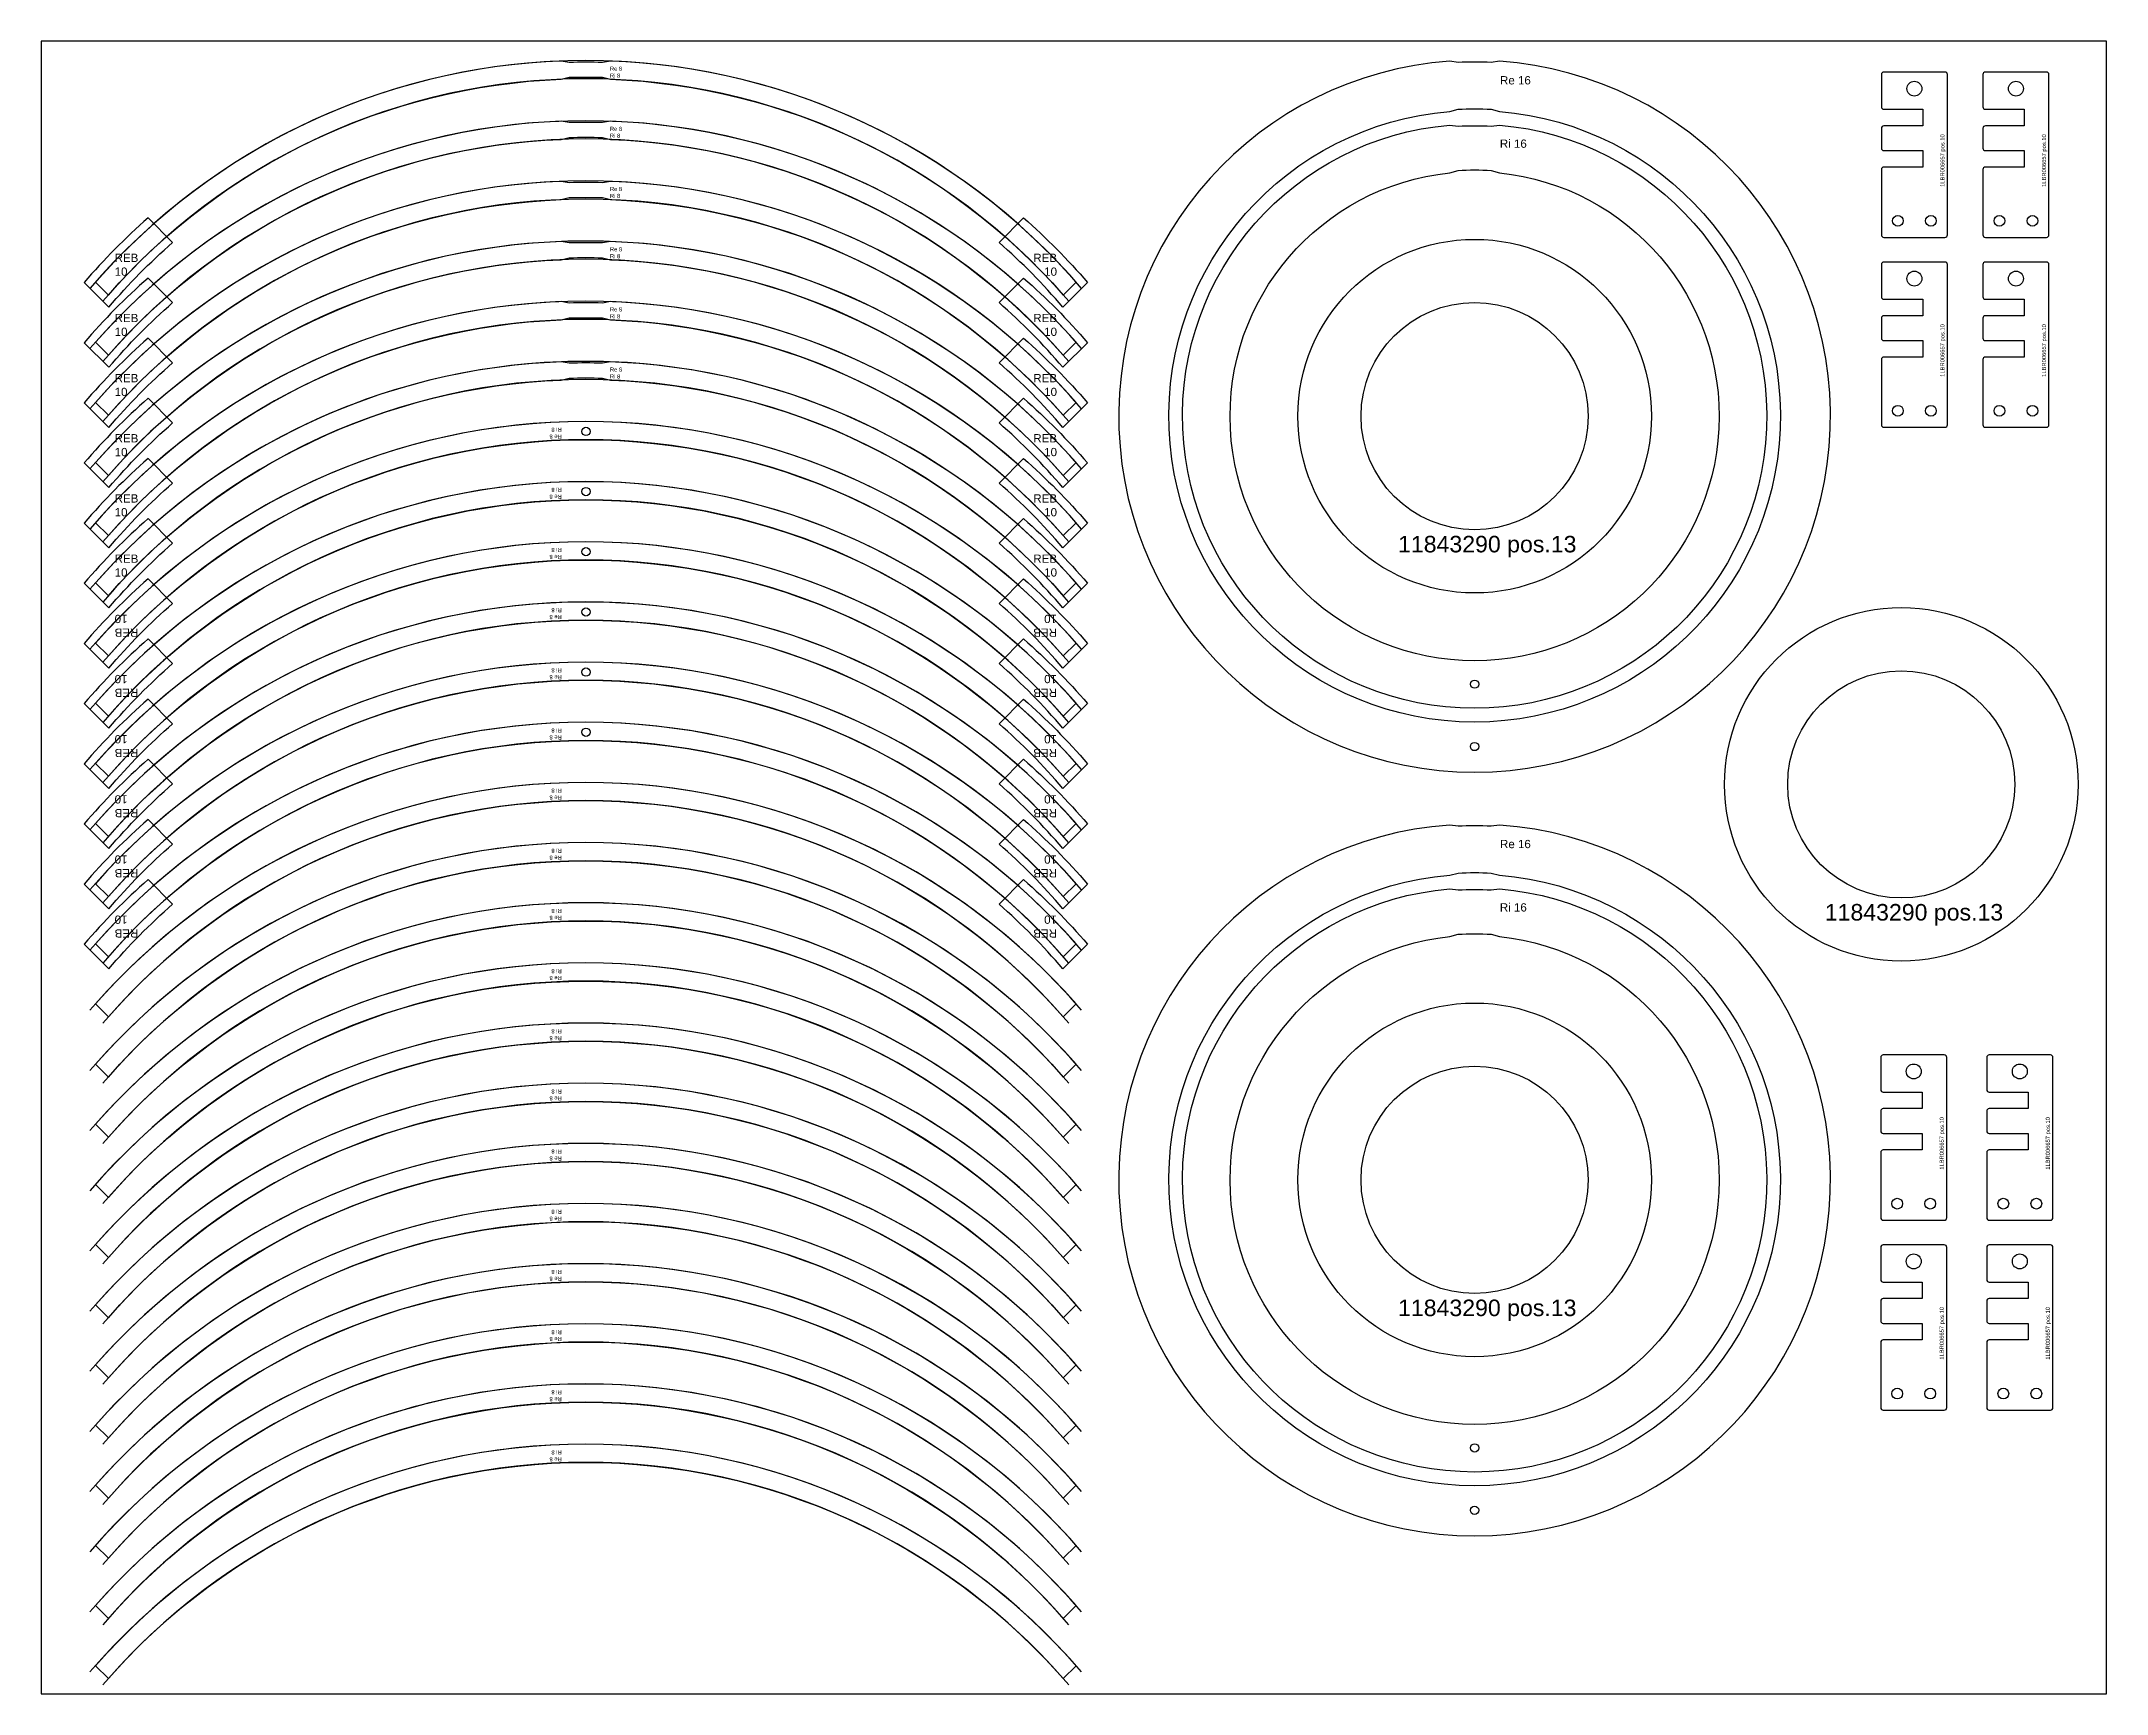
# Model space of a CAD drawing. Header units: millimetres. Extents: x 62496 to 64996, y 492353 to 494353.
import ezdxf

# ---------------------------------------------------------------- set-up
doc = ezdxf.new("R2010")
doc.units = ezdxf.units.MM
for name, color, linetype in [('11843290', 7, 'Continuous'), ('13482606', 7, 'Continuous'), ('13585788', 7, 'Continuous'), ('14166381', 7, 'Continuous'), ('1LBR006657', 7, 'Continuous'), ('Rebaixo', 6, 'Continuous'), ('Texto', 3, 'Continuous')]:
    doc.layers.add(name, color=color, linetype=linetype)
doc.styles.get("Standard").update_dxf_attribs({"font": 'arial.ttf'})

msp = doc.modelspace()

# ---------------------------------------------------------------- linework, layer by layer
msp.add_lwpolyline([(62496, 492352.7), (64996, 492352.7), (64996, 494352.7), (62496, 494352.7)], close=True)
at = {"color": 2}
for centre, radius, start, end in [((63155.1, 493538.4), 791, 40.6499, 139.3501), ((63155.1, 493538.4), 769, 40.525, 139.475), ((63155.1, 493465.5), 791, 40.6499, 139.3501), ((63155.1, 493465.5), 769, 40.525, 139.475), ((63155.1, 493392.7), 791, 40.6499, 139.3501), ((63155.1, 493392.7), 769, 40.525, 139.475), ((63155.1, 493319.9), 791, 40.6499, 139.3501), ((63155.1, 493319.9), 769, 40.525, 139.475), ((63155.1, 493247.1), 791, 40.6499, 139.3501), ((63155.1, 493247.1), 769, 40.525, 139.475), ((63155.1, 493174.3), 791, 40.6499, 139.3501), ((63155.1, 493174.3), 769, 40.525, 139.475), ((63155.1, 493101.5), 791, 40.6499, 139.3501), ((63155.1, 493101.5), 769, 40.525, 139.475), ((63155.1, 493028.7), 791, 40.6499, 139.3501), ((63155.1, 493028.7), 769, 40.525, 139.475), ((63155.1, 492955.9), 791, 40.6499, 139.3501), ((63155.1, 492955.9), 769, 40.525, 139.475), ((63155.1, 492883), 791, 40.6499, 139.3501), ((63155.1, 492883), 769, 40.525, 139.475), ((63155.1, 492810.2), 791, 40.6499, 139.3501), ((63155.1, 492810.2), 769, 40.525, 139.475), ((63155.1, 492737.4), 791, 40.6499, 139.3501), ((63155.1, 492737.4), 769, 40.525, 139.475), ((63155.1, 492664.6), 791, 40.6499, 139.3501), ((63155.1, 492664.6), 769, 40.525, 139.475), ((63155.1, 492591.8), 791, 40.6499, 139.3501), ((63155.1, 492591.8), 769, 40.525, 139.475), ((63155.1, 492519), 791, 40.6499, 139.3501), ((63155.1, 492519), 769, 40.525, 139.475), ((63155.1, 492446.2), 791, 40.6499, 139.3501), ((63155.1, 492446.2), 769, 40.525, 139.475), ((63155.1, 492373.4), 791, 40.6499, 139.3501), ((63155.1, 492373.4), 769, 40.525, 139.475), ((63155.1, 492300.5), 791, 40.6499, 139.3501), ((63155.1, 492300.5), 769, 40.525, 139.475), ((63155.1, 492227.7), 791, 40.6499, 139.3501), ((63155.1, 492227.7), 769, 40.525, 139.475), ((63155.1, 492154.9), 791, 40.6499, 139.3501), ((63155.1, 492154.9), 769, 40.525, 139.475), ((63155.1, 492082.1), 791, 40.6499, 139.3501), ((63155.1, 492082.1), 769, 40.525, 139.475), ((63155.1, 492009.3), 791, 40.6499, 139.3501), ((63155.1, 492009.3), 769, 40.525, 139.475), ((63155.1, 491936.5), 791, 40.6499, 139.3501), ((63155.1, 491936.5), 769, 40.525, 139.475), ((63155.1, 491863.7), 791, 40.6499, 139.3501), ((63155.1, 491863.7), 769, 40.525, 139.475)]:
    msp.add_arc(centre, radius, start, end, dxfattribs=at)
at = {"layer": '11843290', "color": 32}
for centre, radius in [((64231, 493899), 214), ((64231, 493899), 137.5), ((64747.4, 493453.3), 214), ((64747.4, 493453.3), 137.5), ((64231, 492974.6), 214), ((64231, 492974.6), 137.5)]:
    msp.add_circle(centre, radius, dxfattribs=at)
at = {"layer": '13482606'}
for points in [[(64200.9, 494251.3), (64210.9, 494250, -0.028513), (64251, 494250), (64261, 494251.3, -23.490763)], [(64200.9, 494193.4), (64210.9, 494196.3, -0.033652), (64251, 494196.3), (64261, 494193.4, -19.649107)], [(64200.9, 493326.9), (64210.9, 493325.6, -0.028513), (64251, 493325.6), (64261, 493326.9, -23.490763)], [(64200.9, 493269), (64210.9, 493271.9, -0.033652), (64251, 493271.9), (64261, 493269, -19.649107)]]:
    msp.add_lwpolyline(points, format="xyb", close=True, dxfattribs=at)
for centre in [(64231, 493574.6), (64231, 492650.2)]:
    msp.add_circle(centre, 5, dxfattribs=at)
at = {"layer": '13585788', "color": 2}
for points in [[(63748.7, 494061.2, 0.205487), (63185.2, 494328.8), (63175.2, 494327.1, 0.012692), (63135.1, 494327.1), (63125.1, 494328.8, 0.205487), (62561.6, 494061.2), (62577.2, 494045.6, -0.205677), (63125.1, 494306.8), (63135.1, 494309.1, -0.012989), (63175.2, 494309.1), (63185.2, 494306.8, -0.205677), (63733.1, 494045.6)], [(63748.7, 493988.4, 0.205487), (63185.2, 494256), (63175.2, 494254.3, 0.012692), (63135.1, 494254.3), (63125.1, 494256, 0.205487), (62561.6, 493988.4), (62577.2, 493972.8, -0.205677), (63125.1, 494234), (63135.1, 494236.3, -0.012989), (63175.2, 494236.3), (63185.2, 494234, -0.205677), (63733.1, 493972.8)], [(63748.7, 493915.6, 0.205487), (63185.2, 494183.2), (63175.2, 494181.5, 0.012692), (63135.1, 494181.5), (63125.1, 494183.2, 0.205487), (62561.6, 493915.6), (62577.2, 493900, -0.205677), (63125.1, 494161.1), (63135.1, 494163.5, -0.012989), (63175.2, 494163.5), (63185.2, 494161.1, -0.205677), (63733.1, 493900)], [(63748.7, 493842.8, 0.205487), (63185.2, 494110.4), (63175.2, 494108.7, 0.012692), (63135.1, 494108.7), (63125.1, 494110.4, 0.205487), (62561.6, 493842.8), (62577.2, 493827.2, -0.205677), (63125.1, 494088.3), (63135.1, 494090.7, -0.012989), (63175.2, 494090.7), (63185.2, 494088.3, -0.205677), (63733.1, 493827.2)], [(63748.7, 493770, 0.205487), (63185.2, 494037.6), (63175.2, 494035.9, 0.012692), (63135.1, 494035.9), (63125.1, 494037.6, 0.205487), (62561.6, 493770), (62577.2, 493754.4, -0.205677), (63125.1, 494015.5), (63135.1, 494017.8, -0.012989), (63175.2, 494017.8), (63185.2, 494015.5, -0.205677), (63733.1, 493754.4)], [(63748.7, 493697.2, 0.205487), (63185.2, 493964.8), (63175.2, 493963.1, 0.012692), (63135.1, 493963.1), (63125.1, 493964.8, 0.205487), (62561.6, 493697.2), (62577.2, 493681.6, -0.205677), (63125.1, 493942.7), (63135.1, 493945, -0.012989), (63175.2, 493945), (63185.2, 493942.7, -0.205677), (63733.1, 493681.6)], [(63748.7, 493624.3, 0.45177), (62561.6, 493624.3), (62577.2, 493608.7, -0.452862), (63733.1, 493608.7)], [(63748.7, 493551.5, 0.45177), (62561.6, 493551.5), (62577.2, 493535.9, -0.452862), (63733.1, 493535.9)], [(63748.7, 493478.7, 0.45177), (62561.6, 493478.7), (62577.2, 493463.1, -0.452862), (63733.1, 493463.1)], [(63748.7, 493405.9, 0.45177), (62561.6, 493405.9), (62577.2, 493390.3, -0.452862), (63733.1, 493390.3)], [(63748.7, 493333.1, 0.45177), (62561.6, 493333.1), (62577.2, 493317.5, -0.452862), (63733.1, 493317.5)], [(63748.7, 493260.3, 0.45177), (62561.6, 493260.3), (62577.2, 493244.7, -0.452862), (63733.1, 493244.7)], [(63748.7, 493187.5, 0.45177), (62561.6, 493187.5), (62577.2, 493171.9, -0.452862), (63733.1, 493171.9)], [(63748.7, 493114.7, 0.45177), (62561.6, 493114.7), (62577.2, 493099.1, -0.452862), (63733.1, 493099.1)], [(63748.7, 493041.9, 0.45177), (62561.6, 493041.9), (62577.2, 493026.2, -0.452862), (63733.1, 493026.2)], [(63748.7, 492969, 0.45177), (62561.6, 492969), (62577.2, 492953.4, -0.452862), (63733.1, 492953.4)], [(63748.7, 492896.2, 0.45177), (62561.6, 492896.2), (62577.2, 492880.6, -0.452862), (63733.1, 492880.6)], [(63748.7, 492823.4, 0.45177), (62561.6, 492823.4), (62577.2, 492807.8, -0.452862), (63733.1, 492807.8)], [(63748.7, 492750.6, 0.45177), (62561.6, 492750.6), (62577.2, 492735, -0.452862), (63733.1, 492735)], [(63748.7, 492677.8, 0.45177), (62561.6, 492677.8), (62577.2, 492662.2, -0.452862), (63733.1, 492662.2)], [(63748.7, 492605, 0.45177), (62561.6, 492605), (62577.2, 492589.4, -0.452862), (63733.1, 492589.4)], [(63748.7, 492532.2, 0.45177), (62561.6, 492532.2), (62577.2, 492516.6, -0.452862), (63733.1, 492516.6)], [(63748.7, 492459.4, 0.45177), (62561.6, 492459.4), (62577.2, 492443.7, -0.452862), (63733.1, 492443.7)], [(63748.7, 492386.5, 0.45177), (62561.6, 492386.5), (62577.2, 492370.9, -0.452862), (63733.1, 492370.9)]]:
    msp.add_lwpolyline(points, format="xyb", close=True, dxfattribs=at)
for centre in [(63155.3, 493880.5), (63155.3, 493807.7), (63155.3, 493734.9), (63155.3, 493662), (63155.3, 493589.2), (63155.3, 493516.4)]:
    msp.add_circle(centre, 5, dxfattribs=at)
at = {"layer": '14166381'}
for points in [[(64261, 494328.5), (64251, 494327.1, 0.023377), (64210.9, 494327.1), (64200.9, 494328.5, 28.63174)], [(64200.9, 494267.7), (64210.9, 494270.4, -0.026937), (64251, 494270.4), (64261, 494267.7, -24.592671)], [(64261, 493404.1), (64251, 493402.7, 0.023377), (64210.9, 493402.7), (64200.9, 493404.1, 28.63174)], [(64200.9, 493343.3), (64210.9, 493346, -0.026937), (64251, 493346), (64261, 493343.3, -24.592671)]]:
    msp.add_lwpolyline(points, format="xyb", close=True, dxfattribs=at)
for centre in [(64230.9, 493499.1), (64230.9, 492574.7)]:
    msp.add_circle(centre, 5, dxfattribs=at)
at = {"layer": '1LBR006657', "color": 32}
for points in [[(64773.3, 494200.4), (64726.3, 494200.4, 0.414214), (64723.3, 494197.4), (64723.3, 494118.4, 0.414214), (64726.3, 494115.4), (64800.3, 494115.4, 0.414214), (64803.3, 494118.4), (64803.3, 494312.4, 0.414214), (64800.3, 494315.4), (64726.3, 494315.4, 0.414214), (64723.3, 494312.4), (64723.3, 494273.4, 0.414214), (64726.3, 494270.4), (64773.3, 494270.4), (64773.3, 494250.4), (64726.3, 494250.4, 0.414214), (64723.3, 494247.4), (64723.3, 494223.4, 0.414214), (64726.3, 494220.4), (64773.3, 494220.4)], [(64896.2, 494200.4), (64849.2, 494200.4, 0.414214), (64846.2, 494197.4), (64846.2, 494118.4, 0.414214), (64849.2, 494115.4), (64923.2, 494115.4, 0.414214), (64926.2, 494118.4), (64926.2, 494312.4, 0.414214), (64923.2, 494315.4), (64849.2, 494315.4, 0.414214), (64846.2, 494312.4), (64846.2, 494273.4, 0.414214), (64849.2, 494270.4), (64896.2, 494270.4), (64896.2, 494250.4), (64849.2, 494250.4, 0.414214), (64846.2, 494247.4), (64846.2, 494223.4, 0.414214), (64849.2, 494220.4), (64896.2, 494220.4)], [(64773.3, 493970.5), (64726.3, 493970.5, 0.414214), (64723.3, 493967.5), (64723.3, 493888.5, 0.414214), (64726.3, 493885.5), (64800.3, 493885.5, 0.414214), (64803.3, 493888.5), (64803.3, 494082.5, 0.414214), (64800.3, 494085.5), (64726.3, 494085.5, 0.414214), (64723.3, 494082.5), (64723.3, 494043.5, 0.414214), (64726.3, 494040.5), (64773.3, 494040.5), (64773.3, 494020.5), (64726.3, 494020.5, 0.414214), (64723.3, 494017.5), (64723.3, 493993.5, 0.414214), (64726.3, 493990.5), (64773.3, 493990.5)], [(64896.2, 493970.5), (64849.2, 493970.5, 0.414214), (64846.2, 493967.5), (64846.2, 493888.5, 0.414214), (64849.2, 493885.5), (64923.2, 493885.5, 0.414214), (64926.2, 493888.5), (64926.2, 494082.5, 0.414214), (64923.2, 494085.5), (64849.2, 494085.5, 0.414214), (64846.2, 494082.5), (64846.2, 494043.5, 0.414214), (64849.2, 494040.5), (64896.2, 494040.5), (64896.2, 494020.5), (64849.2, 494020.5, 0.414214), (64846.2, 494017.5), (64846.2, 493993.5, 0.414214), (64849.2, 493990.5), (64896.2, 493990.5)], [(64772.5, 493010.8), (64725.5, 493010.8, 0.414214), (64722.5, 493007.8), (64722.5, 492928.8, 0.414214), (64725.5, 492925.8), (64799.5, 492925.8, 0.414214), (64802.5, 492928.8), (64802.5, 493122.8, 0.414214), (64799.5, 493125.8), (64725.5, 493125.8, 0.414214), (64722.5, 493122.8), (64722.5, 493083.8, 0.414214), (64725.5, 493080.8), (64772.5, 493080.8), (64772.5, 493060.8), (64725.5, 493060.8, 0.414214), (64722.5, 493057.8), (64722.5, 493033.8, 0.414214), (64725.5, 493030.8), (64772.5, 493030.8)], [(64900.9, 493010.8), (64853.9, 493010.8, 0.414214), (64850.9, 493007.8), (64850.9, 492928.8, 0.414214), (64853.9, 492925.8), (64927.9, 492925.8, 0.414214), (64930.9, 492928.8), (64930.9, 493122.8, 0.414214), (64927.9, 493125.8), (64853.9, 493125.8, 0.414214), (64850.9, 493122.8), (64850.9, 493083.8, 0.414214), (64853.9, 493080.8), (64900.9, 493080.8), (64900.9, 493060.8), (64853.9, 493060.8, 0.414214), (64850.9, 493057.8), (64850.9, 493033.8, 0.414214), (64853.9, 493030.8), (64900.9, 493030.8)], [(64772.5, 492780.9), (64725.5, 492780.9, 0.414214), (64722.5, 492777.9), (64722.5, 492698.9, 0.414214), (64725.5, 492695.9), (64799.5, 492695.9, 0.414214), (64802.5, 492698.9), (64802.5, 492892.9, 0.414214), (64799.5, 492895.9), (64725.5, 492895.9, 0.414214), (64722.5, 492892.9), (64722.5, 492853.9, 0.414214), (64725.5, 492850.9), (64772.5, 492850.9), (64772.5, 492830.9), (64725.5, 492830.9, 0.414214), (64722.5, 492827.9), (64722.5, 492803.9, 0.414214), (64725.5, 492800.9), (64772.5, 492800.9)], [(64900.9, 492780.9), (64853.9, 492780.9, 0.414214), (64850.9, 492777.9), (64850.9, 492698.9, 0.414214), (64853.9, 492695.9), (64927.9, 492695.9, 0.414214), (64930.9, 492698.9), (64930.9, 492892.9, 0.414214), (64927.9, 492895.9), (64853.9, 492895.9, 0.414214), (64850.9, 492892.9), (64850.9, 492853.9, 0.414214), (64853.9, 492850.9), (64900.9, 492850.9), (64900.9, 492830.9), (64853.9, 492830.9, 0.414214), (64850.9, 492827.9), (64850.9, 492803.9, 0.414214), (64853.9, 492800.9), (64900.9, 492800.9)]]:
    msp.add_lwpolyline(points, format="xyb", close=True, dxfattribs=at)
for centre, radius in [((64763.3, 494295.4), 9), ((64886.2, 494295.4), 9), ((64743.3, 494135.4), 6.5), ((64783.3, 494135.4), 6.5), ((64866.2, 494135.4), 6.5), ((64906.2, 494135.4), 6.5), ((64763.3, 494065.5), 9), ((64886.2, 494065.5), 9), ((64743.3, 493905.5), 6.5), ((64783.3, 493905.5), 6.5), ((64866.2, 493905.5), 6.5), ((64906.2, 493905.5), 6.5), ((64762.5, 493105.8), 9), ((64890.9, 493105.8), 9), ((64742.5, 492945.8), 6.5), ((64782.5, 492945.8), 6.5), ((64870.9, 492945.8), 6.5), ((64910.9, 492945.8), 6.5), ((64762.5, 492875.9), 9), ((64890.9, 492875.9), 9), ((64742.5, 492715.9), 6.5), ((64782.5, 492715.9), 6.5), ((64870.9, 492715.9), 6.5), ((64910.9, 492715.9), 6.5)]:
    msp.add_circle(centre, radius, dxfattribs=at)
at = {"layer": 'Rebaixo', "color": 2}
for points in [[(62625.2, 494139, 0.034372), (62547.9, 494060.7), (62577.7, 494030.9, -0.03628), (62655, 494109.2)], [(63685.1, 494139, -0.034372), (63762.4, 494060.7), (63732.6, 494030.9, 0.03628), (63655.3, 494109.2)], [(62625.2, 494066.2, 0.034372), (62547.9, 493987.9), (62577.7, 493958.1, -0.03628), (62655, 494036.4)], [(63685.1, 494066.2, -0.034372), (63762.4, 493987.9), (63732.6, 493958.1, 0.03628), (63655.3, 494036.4)], [(62625.2, 493993.4, 0.034372), (62547.9, 493915.1), (62577.7, 493885.3, -0.03628), (62655, 493963.6)], [(63685.1, 493993.4, -0.034372), (63762.4, 493915.1), (63732.6, 493885.3, 0.03628), (63655.3, 493963.6)], [(62625.2, 493920.6, 0.034372), (62547.9, 493842.3), (62577.7, 493812.5, -0.03628), (62655, 493890.8)], [(63685.1, 493920.6, -0.034372), (63762.4, 493842.3), (63732.6, 493812.5, 0.03628), (63655.3, 493890.8)], [(62625.2, 493847.8, 0.034372), (62547.9, 493769.5), (62577.7, 493739.7, -0.03628), (62655, 493818)], [(63685.1, 493847.8, -0.034372), (63762.4, 493769.5), (63732.6, 493739.7, 0.03628), (63655.3, 493818)], [(62625.2, 493775, 0.034372), (62547.9, 493696.7), (62577.7, 493666.9, -0.03628), (62655, 493745.2)], [(63685.1, 493775, -0.034372), (63762.4, 493696.7), (63732.6, 493666.9, 0.03628), (63655.3, 493745.2)], [(62625.2, 493702.1, 0.034372), (62547.9, 493623.9), (62577.7, 493594.1, -0.03628), (62655, 493672.4)], [(63685.1, 493702.1, -0.034372), (63762.4, 493623.9), (63732.6, 493594.1, 0.03628), (63655.3, 493672.4)], [(62625.2, 493629.3, 0.034372), (62547.9, 493551.1), (62577.7, 493521.3, -0.03628), (62655, 493599.6)], [(63685.1, 493629.3, -0.034372), (63762.4, 493551.1), (63732.6, 493521.3, 0.03628), (63655.3, 493599.6)], [(62625.2, 493556.5, 0.034372), (62547.9, 493478.3), (62577.7, 493448.4, -0.03628), (62655, 493526.7)], [(63685.1, 493556.5, -0.034372), (63762.4, 493478.3), (63732.6, 493448.4, 0.03628), (63655.3, 493526.7)], [(62625.2, 493483.7, 0.034372), (62547.9, 493405.4), (62577.7, 493375.6, -0.03628), (62655, 493453.9)], [(63685.1, 493483.7, -0.034372), (63762.4, 493405.4), (63732.6, 493375.6, 0.03628), (63655.3, 493453.9)], [(62625.2, 493410.9, 0.034372), (62547.9, 493332.6), (62577.7, 493302.8, -0.03628), (62655, 493381.1)], [(63685.1, 493410.9, -0.034372), (63762.4, 493332.6), (63732.6, 493302.8, 0.03628), (63655.3, 493381.1)], [(62625.2, 493338.1, 0.034372), (62547.9, 493259.8), (62577.7, 493230, -0.03628), (62655, 493308.3)], [(63685.1, 493338.1, -0.034372), (63762.4, 493259.8), (63732.6, 493230, 0.03628), (63655.3, 493308.3)]]:
    msp.add_lwpolyline(points, format="xyb", close=True, dxfattribs=at)

# ---------------------------------------------------------------- texts
at = {"color": 2, "char_height": 5, "attachment_point": 1}
for insert in [(63184.4, 494322), (63184.4, 494249.2), (63184.4, 494176.4), (63184.4, 494103.5), (63184.4, 494030.7), (63184.4, 493957.9)]:
    msp.add_mtext_dynamic_manual_height_columns('Re 8\\PRi 8', width=36.051, gutter_width=12.5, heights=[0], dxfattribs=dict(at, insert=insert))
at = {"char_height": 10, "attachment_point": 1}
for s, width, insert in [('Re 16', 43.427, (64261.7, 494310.5)), ('Ri 16', 61.898, (64261.5, 494233.8)), ('Re 16', 43.427, (64261.7, 493386.1)), ('Ri 16', 61.898, (64261.5, 493309.4))]:
    msp.add_mtext_dynamic_manual_height_columns(s, width=width, gutter_width=12.5, heights=[0], dxfattribs=dict(at, insert=insert))
at = {"color": 2, "char_height": 5, "attachment_point": 7, "rotation": 180}
for insert in [(63125.9, 493885.1), (63125.9, 493812.3), (63125.9, 493739.5), (63125.9, 493666.7), (63125.9, 493593.9), (63125.9, 493521), (63125.9, 493448.2), (63125.9, 493375.4), (63125.9, 493302.6), (63125.9, 493229.8), (63125.9, 493157), (63125.9, 493084.2), (63125.9, 493011.4), (63125.9, 492938.5), (63125.9, 492865.7), (63125.9, 492792.9), (63125.9, 492720.1), (63125.9, 492647.3)]:
    msp.add_mtext_dynamic_manual_height_columns('Re 8\\PRi 8', width=36.051, gutter_width=12.5, heights=[0], dxfattribs=dict(at, insert=insert))
at = {"layer": 'Rebaixo', "color": 2, "char_height": 10}
for insert, attachment_point in [((62584.8, 494095.6), 1), ((63725.5, 494095.6), 3), ((62584.8, 494022.8), 1), ((63725.5, 494022.8), 3), ((62584.8, 493950), 1), ((63725.5, 493950), 3), ((62584.8, 493877.2), 1), ((63725.5, 493877.2), 3), ((62584.8, 493804.4), 1), ((63725.5, 493804.4), 3), ((62584.8, 493731.5), 1), ((63725.5, 493731.5), 3)]:
    msp.add_mtext_dynamic_manual_height_columns('REB\\P10', width=29.78, gutter_width=12.5, heights=[0], dxfattribs=dict(at, insert=insert, attachment_point=attachment_point))
at = {"layer": 'Rebaixo', "color": 2, "char_height": 10, "rotation": 180}
for insert, attachment_point in [((62584.8, 493658.7), 9), ((63725.5, 493658.7), 7), ((62584.8, 493585.9), 9), ((63725.5, 493585.9), 7), ((62584.8, 493513.1), 9), ((63725.5, 493513.1), 7), ((62584.8, 493440.3), 9), ((63725.5, 493440.3), 7), ((62584.8, 493367.5), 9), ((63725.5, 493367.5), 7), ((62584.8, 493294.7), 9), ((63725.5, 493294.7), 7)]:
    msp.add_mtext_dynamic_manual_height_columns('REB\\P10', width=29.78, gutter_width=12.5, heights=[0], dxfattribs=dict(at, insert=insert, attachment_point=attachment_point))
at = {"layer": 'Texto', "color": 32, "char_height": 5, "attachment_point": 1, "rotation": 90}
for insert in [(64794.7, 494176.5), (64917.6, 494176.5), (64794.7, 493946.6), (64917.6, 493946.6), (64793.9, 492986.9), (64922.3, 492986.9), (64793.9, 492757), (64922.3, 492757)]:
    msp.add_mtext_dynamic_manual_height_columns('1LBR006657 pos.10', width=106.955, gutter_width=12.5, heights=[0], dxfattribs=dict(at, insert=insert))
at = {"layer": 'Texto', "color": 32, "char_height": 20, "attachment_point": 1}
for insert in [(64138.3, 493754.1), (64654.8, 493308.5), (64138.3, 492829.7)]:
    msp.add_mtext_dynamic_manual_height_columns('11843290 pos.13', width=287.04, gutter_width=12.5, heights=[0], dxfattribs=dict(at, insert=insert))

doc.saveas('drawing.dxf')
